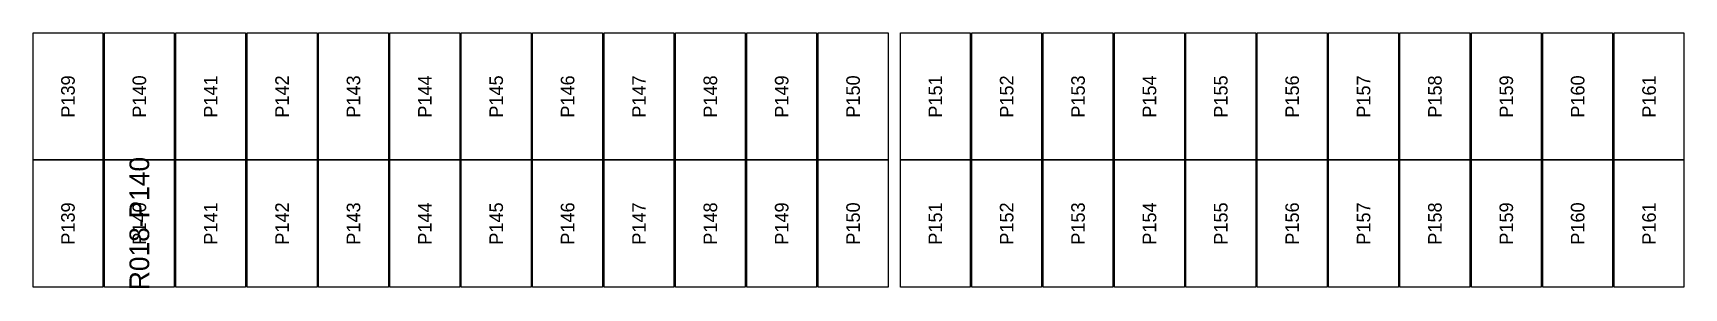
# Model space of a CAD drawing. Extents: x 296295 to 296770, y 651564 to 652121.
# Drawn here: x 296508.83 to 296535.61, y 652051.66 to 652055.8 of the extents above; entities that cross this region are included whole.
import ezdxf
from ezdxf.enums import TextEntityAlignment as Align

# ---------------------------------------------------------------- set-up
doc = ezdxf.new("R2010")
doc.units = 0

msp = doc.modelspace()

# ---------------------------------------------------------------- texts
at = {"layer": 'DEFECT_LABELS'}
msp.add_text('R018-P140', height=0.32, rotation=90, dxfattribs=at).set_placement((296510.551, 652052.708), align=Align.MIDDLE_CENTER)
at = {"layer": 'PANEL_POSITION'}
for s, p in [('P139', (296509.393, 652054.771)), ('P140', (296510.551, 652054.771)), ('P141', (296511.709, 652054.771)), ('P142', (296512.867, 652054.771)), ('P143', (296514.025, 652054.771)), ('P144', (296515.183, 652054.771)), ('P145', (296516.341, 652054.771)), ('P146', (296517.499, 652054.771)), ('P147', (296518.657, 652054.771)), ('P148', (296519.815, 652054.771)), ('P149', (296520.973, 652054.771)), ('P150', (296522.131, 652054.771)), ('P151', (296523.465, 652054.771)), ('P152', (296524.623, 652054.771)), ('P153', (296525.781, 652054.771)), ('P154', (296526.939, 652054.771)), ('P155', (296528.097, 652054.771)), ('P156', (296529.255, 652054.771)), ('P157', (296530.413, 652054.771)), ('P158', (296531.571, 652054.771)), ('P159', (296532.729, 652054.771)), ('P160', (296533.887, 652054.771)), ('P161', (296535.045, 652054.771)), ('P139', (296509.393, 652052.708)), ('P140', (296510.551, 652052.708)), ('P141', (296511.709, 652052.708)), ('P142', (296512.867, 652052.708)), ('P143', (296514.025, 652052.708)), ('P144', (296515.183, 652052.708)), ('P145', (296516.341, 652052.708)), ('P146', (296517.499, 652052.708)), ('P147', (296518.657, 652052.708)), ('P148', (296519.815, 652052.708)), ('P149', (296520.973, 652052.708)), ('P150', (296522.131, 652052.708)), ('P151', (296523.465, 652052.708)), ('P152', (296524.623, 652052.708)), ('P153', (296525.781, 652052.708)), ('P154', (296526.939, 652052.708)), ('P155', (296528.097, 652052.708)), ('P156', (296529.255, 652052.708)), ('P157', (296530.413, 652052.708)), ('P158', (296531.571, 652052.708)), ('P159', (296532.729, 652052.708)), ('P160', (296533.887, 652052.708)), ('P161', (296535.045, 652052.708))]:
    msp.add_text(s, height=0.22, rotation=90, dxfattribs=at).set_placement(p, align=Align.MIDDLE_CENTER)

# ---------------------------------------------------------------- linework, layer by layer
at = {"layer": 'DEFECTIVE_PANELS'}
msp.add_lwpolyline([(296509.984, 652053.74), (296511.118, 652053.74), (296511.118, 652051.677), (296509.984, 652051.677)], close=True, dxfattribs=at)
at = {"layer": 'PANELS_MASTER'}
for points in [[(296508.826, 652055.803), (296509.96, 652055.803), (296509.96, 652053.74), (296508.826, 652053.74)], [(296509.984, 652055.803), (296511.118, 652055.803), (296511.118, 652053.74), (296509.984, 652053.74)], [(296511.142, 652055.803), (296512.276, 652055.803), (296512.276, 652053.74), (296511.142, 652053.74)], [(296512.3, 652055.803), (296513.434, 652055.803), (296513.434, 652053.74), (296512.3, 652053.74)], [(296513.458, 652055.803), (296514.592, 652055.803), (296514.592, 652053.74), (296513.458, 652053.74)], [(296514.616, 652055.803), (296515.75, 652055.803), (296515.75, 652053.74), (296514.616, 652053.74)], [(296515.774, 652055.803), (296516.908, 652055.803), (296516.908, 652053.74), (296515.774, 652053.74)], [(296516.932, 652055.803), (296518.066, 652055.803), (296518.066, 652053.74), (296516.932, 652053.74)], [(296518.09, 652055.803), (296519.224, 652055.803), (296519.224, 652053.74), (296518.09, 652053.74)], [(296519.248, 652055.803), (296520.382, 652055.803), (296520.382, 652053.74), (296519.248, 652053.74)], [(296520.406, 652055.803), (296521.54, 652055.803), (296521.54, 652053.74), (296520.406, 652053.74)], [(296521.564, 652055.803), (296522.698, 652055.803), (296522.698, 652053.74), (296521.564, 652053.74)], [(296522.898, 652055.803), (296524.032, 652055.803), (296524.032, 652053.74), (296522.898, 652053.74)], [(296524.056, 652055.803), (296525.19, 652055.803), (296525.19, 652053.74), (296524.056, 652053.74)], [(296525.214, 652055.803), (296526.348, 652055.803), (296526.348, 652053.74), (296525.214, 652053.74)], [(296526.372, 652055.803), (296527.506, 652055.803), (296527.506, 652053.74), (296526.372, 652053.74)], [(296527.53, 652055.803), (296528.664, 652055.803), (296528.664, 652053.74), (296527.53, 652053.74)], [(296528.688, 652055.803), (296529.822, 652055.803), (296529.822, 652053.74), (296528.688, 652053.74)], [(296529.846, 652055.803), (296530.98, 652055.803), (296530.98, 652053.74), (296529.846, 652053.74)], [(296531.004, 652055.803), (296532.138, 652055.803), (296532.138, 652053.74), (296531.004, 652053.74)], [(296532.162, 652055.803), (296533.296, 652055.803), (296533.296, 652053.74), (296532.162, 652053.74)], [(296533.32, 652055.803), (296534.454, 652055.803), (296534.454, 652053.74), (296533.32, 652053.74)], [(296534.478, 652055.803), (296535.612, 652055.803), (296535.612, 652053.74), (296534.478, 652053.74)], [(296508.826, 652053.74), (296509.96, 652053.74), (296509.96, 652051.677), (296508.826, 652051.677)], [(296511.142, 652053.74), (296512.276, 652053.74), (296512.276, 652051.677), (296511.142, 652051.677)], [(296512.3, 652053.74), (296513.434, 652053.74), (296513.434, 652051.677), (296512.3, 652051.677)], [(296513.458, 652053.74), (296514.592, 652053.74), (296514.592, 652051.677), (296513.458, 652051.677)], [(296514.616, 652053.74), (296515.75, 652053.74), (296515.75, 652051.677), (296514.616, 652051.677)], [(296515.774, 652053.74), (296516.908, 652053.74), (296516.908, 652051.677), (296515.774, 652051.677)], [(296516.932, 652053.74), (296518.066, 652053.74), (296518.066, 652051.677), (296516.932, 652051.677)], [(296518.09, 652053.74), (296519.224, 652053.74), (296519.224, 652051.677), (296518.09, 652051.677)], [(296519.248, 652053.74), (296520.382, 652053.74), (296520.382, 652051.677), (296519.248, 652051.677)], [(296520.406, 652053.74), (296521.54, 652053.74), (296521.54, 652051.677), (296520.406, 652051.677)], [(296521.564, 652053.74), (296522.698, 652053.74), (296522.698, 652051.677), (296521.564, 652051.677)], [(296522.898, 652053.74), (296524.032, 652053.74), (296524.032, 652051.677), (296522.898, 652051.677)], [(296524.056, 652053.74), (296525.19, 652053.74), (296525.19, 652051.677), (296524.056, 652051.677)], [(296525.214, 652053.74), (296526.348, 652053.74), (296526.348, 652051.677), (296525.214, 652051.677)], [(296526.372, 652053.74), (296527.506, 652053.74), (296527.506, 652051.677), (296526.372, 652051.677)], [(296527.53, 652053.74), (296528.664, 652053.74), (296528.664, 652051.677), (296527.53, 652051.677)], [(296528.688, 652053.74), (296529.822, 652053.74), (296529.822, 652051.677), (296528.688, 652051.677)], [(296529.846, 652053.74), (296530.98, 652053.74), (296530.98, 652051.677), (296529.846, 652051.677)], [(296531.004, 652053.74), (296532.138, 652053.74), (296532.138, 652051.677), (296531.004, 652051.677)], [(296532.162, 652053.74), (296533.296, 652053.74), (296533.296, 652051.677), (296532.162, 652051.677)], [(296533.32, 652053.74), (296534.454, 652053.74), (296534.454, 652051.677), (296533.32, 652051.677)], [(296534.478, 652053.74), (296535.612, 652053.74), (296535.612, 652051.677), (296534.478, 652051.677)]]:
    msp.add_lwpolyline(points, close=True, dxfattribs=at)

msp.set_redraw_order([(e.dxf.handle, doc.entitydb.next_handle()) for e in msp.query("TEXT MTEXT ATTDEF DIMENSION ARC_DIMENSION")])  # texts and dimensions are drawn at this point

doc.saveas('drawing.dxf')
